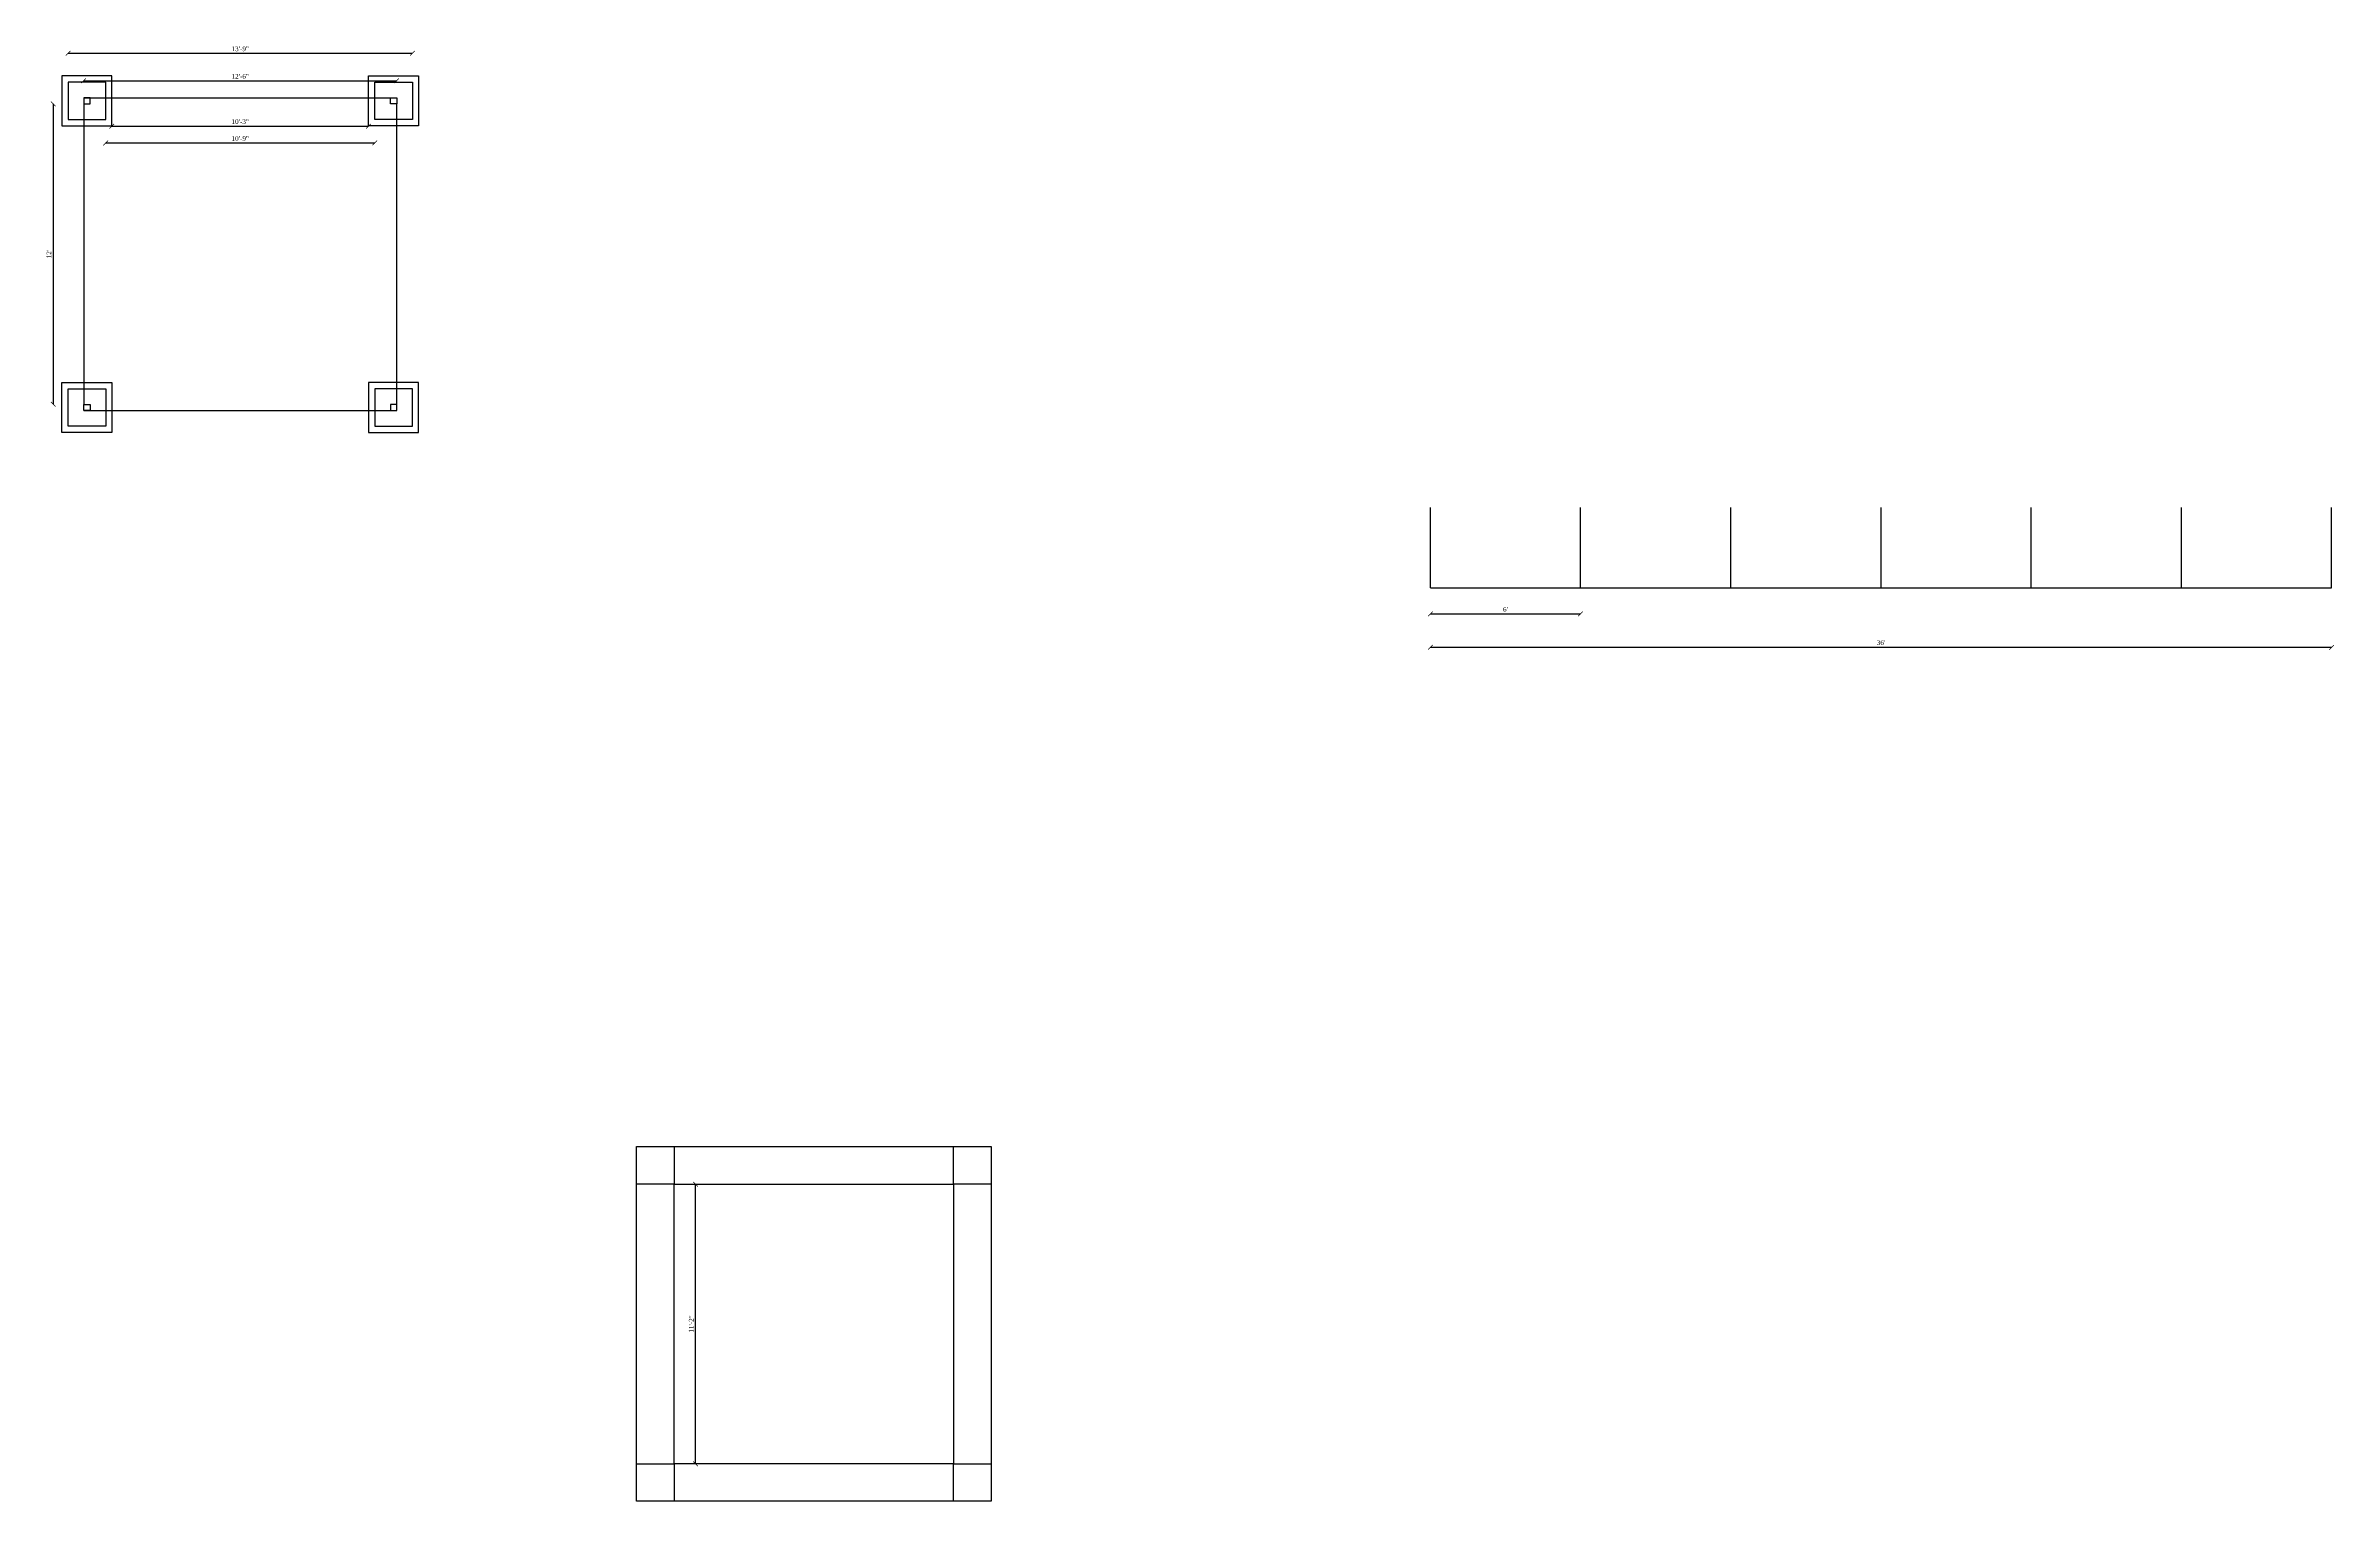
# Model space of a CAD drawing. Header units: inches. Extents: x 45643 to 70559, y -8725 to 1713.
# Drawn here: x 65735 to 66831, y -8279 to -7581 of the extents above; entities that cross this region are included whole.
import ezdxf

# ---------------------------------------------------------------- set-up
doc = ezdxf.new("R2010")
doc.units = ezdxf.units.IN
doc.header["$MEASUREMENT"] = 0
doc.layers.add('ELEVATION', color=6, linetype='Continuous', lineweight=30)
doc.styles.get("Standard").update_dxf_attribs({"font": 'times.ttf'})
doc.dimstyles.get("Standard").update_dxf_attribs({"dimtxt": 2.25, "dimasz": 2.25, "dimexe": 0.18, "dimexo": 0.0625, "dimgap": 1, "dimtad": 1, "dimdec": 1, "dimzin": 0, "dimdsep": 46, "dimlunit": 4, "dimtxsty": 'Standard', "dimblk": 'ARCHTICK', "dimcen": 0.09, "dimse1": 1, "dimse2": 1, "dimadec": 0, "dimazin": 0, "dimtfac": 1, "dimtdec": 1, "dimtofl": 0, "dimtmove": 0, "dimatfit": 3, "dimldrblk": 'ARCHTICK', "dimfxl": 1, "dimtolj": 1, "dimtzin": 0, "dimarcsym": 0})

# ---------------------------------------------------------------- blocks, each defined once
blk = doc.blocks.new('_ArchTick')
at = {"color": 0, "linetype": 'ByBlock', "const_width": 0.15}
blk.add_lwpolyline([(-0.5, -0.5), (0.5, 0.5)], dxfattribs=at)
blk = doc.blocks.new('*D1380')
at = {"layer": 'Defpoints', "color": 0, "transparency": 16777216}
for p in [(65902.7, -7598.1), (65752.7, -7606.2), (65902.7, -7606.2)]:
    blk.add_point(p, dxfattribs=at)
at = {"layer": 'ELEVATION', "color": 0, "lineweight": -2, "transparency": 16777216}
blk.add_line((65752.7, -7598.1), (65902.7, -7598.1), dxfattribs=at)
at = {"layer": 'ELEVATION', "color": 0, "lineweight": -2, "transparency": 16777216, "xscale": 2.25, "yscale": 2.25, "zscale": 2.25, "rotation": 180}
blk.add_blockref('_ArchTick', (65752.7, -7598.1), dxfattribs=at)
at = {"layer": 'ELEVATION', "color": 0, "lineweight": -2, "transparency": 16777216, "xscale": 2.25, "yscale": 2.25, "zscale": 2.25}
blk.add_blockref('_ArchTick', (65902.7, -7598.1), dxfattribs=at)
at = {"layer": 'ELEVATION', "color": 0, "transparency": 16777216, "insert": (65827.7, -7596), "char_height": 2.25, "attachment_point": 5}
blk.add_mtext('\\A1;12\'-6"', dxfattribs=at)
blk = doc.blocks.new('*D1381')
at = {"layer": 'Defpoints', "color": 0, "transparency": 16777216}
for p in [(65752.7, -7609.2), (65738.1, -7753.2), (65752.7, -7753.2)]:
    blk.add_point(p, dxfattribs=at)
at = {"layer": 'ELEVATION', "color": 0, "lineweight": -2, "transparency": 16777216}
blk.add_line((65738.1, -7609.2), (65738.1, -7753.2), dxfattribs=at)
at = {"layer": 'ELEVATION', "color": 0, "lineweight": -2, "transparency": 16777216, "xscale": 2.25, "yscale": 2.25, "zscale": 2.25}
for p, rotation in [((65738.1, -7609.2), 90), ((65738.1, -7753.2), 270)]:
    blk.add_blockref('_ArchTick', p, dxfattribs=dict(at, rotation=rotation))
at = {"layer": 'ELEVATION', "color": 0, "transparency": 16777216, "insert": (65736, -7681.2), "char_height": 2.25, "attachment_point": 5, "rotation": 90}
blk.add_mtext("\\A1;12'", dxfattribs=at)
blk = doc.blocks.new('*D1383')
at = {"layer": 'Defpoints', "color": 0, "transparency": 16777216}
for p in [(65766.2, -7606.2), (65889.2, -7606.2), (65889.2, -7619.9)]:
    blk.add_point(p, dxfattribs=at)
at = {"layer": 'ELEVATION', "color": 0, "lineweight": -2, "transparency": 16777216}
blk.add_line((65766.2, -7619.9), (65889.2, -7619.9), dxfattribs=at)
at = {"layer": 'ELEVATION', "color": 0, "lineweight": -2, "transparency": 16777216, "xscale": 2.25, "yscale": 2.25, "zscale": 2.25, "rotation": 180}
blk.add_blockref('_ArchTick', (65766.2, -7619.9), dxfattribs=at)
at = {"layer": 'ELEVATION', "color": 0, "lineweight": -2, "transparency": 16777216, "xscale": 2.25, "yscale": 2.25, "zscale": 2.25}
blk.add_blockref('_ArchTick', (65889.2, -7619.9), dxfattribs=at)
at = {"layer": 'ELEVATION', "color": 0, "transparency": 16777216, "insert": (65827.7, -7617.7), "char_height": 2.25, "attachment_point": 5}
blk.add_mtext('\\A1;10\'-3"', dxfattribs=at)
blk = doc.blocks.new('*D1384')
at = {"layer": 'Defpoints', "color": 0, "transparency": 16777216}
for p in [(65763.2, -7607.7), (65892.2, -7607.7), (65892.2, -7627.9)]:
    blk.add_point(p, dxfattribs=at)
at = {"layer": 'ELEVATION', "color": 0, "lineweight": -2, "transparency": 16777216}
blk.add_line((65763.2, -7627.9), (65892.2, -7627.9), dxfattribs=at)
at = {"layer": 'ELEVATION', "color": 0, "lineweight": -2, "transparency": 16777216, "xscale": 2.25, "yscale": 2.25, "zscale": 2.25, "rotation": 180}
blk.add_blockref('_ArchTick', (65763.2, -7627.9), dxfattribs=at)
at = {"layer": 'ELEVATION', "color": 0, "lineweight": -2, "transparency": 16777216, "xscale": 2.25, "yscale": 2.25, "zscale": 2.25}
blk.add_blockref('_ArchTick', (65892.2, -7627.9), dxfattribs=at)
at = {"layer": 'ELEVATION', "color": 0, "transparency": 16777216, "insert": (65827.7, -7625.8), "char_height": 2.25, "attachment_point": 5}
blk.add_mtext('\\A1;10\'-9"', dxfattribs=at)
blk = doc.blocks.new('*D1385')
at = {"layer": 'Defpoints', "color": 0, "transparency": 16777216}
for p in [(65910.2, -7584.9), (65745.2, -7616.7), (65910.2, -7616.7)]:
    blk.add_point(p, dxfattribs=at)
at = {"layer": 'ELEVATION', "color": 0, "lineweight": -2, "transparency": 16777216}
blk.add_line((65745.2, -7584.9), (65910.2, -7584.9), dxfattribs=at)
at = {"layer": 'ELEVATION', "color": 0, "lineweight": -2, "transparency": 16777216, "xscale": 2.25, "yscale": 2.25, "zscale": 2.25, "rotation": 180}
blk.add_blockref('_ArchTick', (65745.2, -7584.9), dxfattribs=at)
at = {"layer": 'ELEVATION', "color": 0, "lineweight": -2, "transparency": 16777216, "xscale": 2.25, "yscale": 2.25, "zscale": 2.25}
blk.add_blockref('_ArchTick', (65910.2, -7584.9), dxfattribs=at)
at = {"layer": 'ELEVATION', "color": 0, "transparency": 16777216, "insert": (65827.7, -7582.8), "char_height": 2.25, "attachment_point": 5}
blk.add_mtext('\\A1;13\'-9"', dxfattribs=at)
blk = doc.blocks.new('*D1386')
at = {"layer": 'Defpoints', "color": 0, "transparency": 16777216}
for p in [(66398.2, -7841.2), (66470.2, -7841.2), (66470.2, -7853.7)]:
    blk.add_point(p, dxfattribs=at)
at = {"layer": 'ELEVATION', "color": 0, "lineweight": -2, "transparency": 16777216}
blk.add_line((66398.2, -7853.7), (66470.2, -7853.7), dxfattribs=at)
at = {"layer": 'ELEVATION', "color": 0, "lineweight": -2, "transparency": 16777216, "xscale": 2.25, "yscale": 2.25, "zscale": 2.25, "rotation": 180}
blk.add_blockref('_ArchTick', (66398.2, -7853.7), dxfattribs=at)
at = {"layer": 'ELEVATION', "color": 0, "lineweight": -2, "transparency": 16777216, "xscale": 2.25, "yscale": 2.25, "zscale": 2.25}
blk.add_blockref('_ArchTick', (66470.2, -7853.7), dxfattribs=at)
at = {"layer": 'ELEVATION', "color": 0, "transparency": 16777216, "insert": (66434.2, -7851.5), "char_height": 2.25, "attachment_point": 5}
blk.add_mtext("\\A1;6'", dxfattribs=at)
blk = doc.blocks.new('*D1387')
at = {"layer": 'Defpoints', "color": 0, "transparency": 16777216}
for p in [(66398.2, -7841.2), (66830.2, -7841.2), (66830.2, -7869.7)]:
    blk.add_point(p, dxfattribs=at)
at = {"layer": 'ELEVATION', "color": 0, "lineweight": -2, "transparency": 16777216}
blk.add_line((66398.2, -7869.7), (66830.2, -7869.7), dxfattribs=at)
at = {"layer": 'ELEVATION', "color": 0, "lineweight": -2, "transparency": 16777216, "xscale": 2.25, "yscale": 2.25, "zscale": 2.25, "rotation": 180}
blk.add_blockref('_ArchTick', (66398.2, -7869.7), dxfattribs=at)
at = {"layer": 'ELEVATION', "color": 0, "lineweight": -2, "transparency": 16777216, "xscale": 2.25, "yscale": 2.25, "zscale": 2.25}
blk.add_blockref('_ArchTick', (66830.2, -7869.7), dxfattribs=at)
at = {"layer": 'ELEVATION', "color": 0, "transparency": 16777216, "insert": (66614.2, -7867.5), "char_height": 2.25, "attachment_point": 5}
blk.add_mtext("\\A1;36'", dxfattribs=at)
blk = doc.blocks.new('*D1389')
at = {"layer": 'Defpoints', "color": 0, "transparency": 16777216}
for p in [(66035.7, -8127.1), (66046, -8127.1), (66035.7, -8261.1)]:
    blk.add_point(p, dxfattribs=at)
at = {"layer": 'ELEVATION', "color": 0, "lineweight": -2, "transparency": 16777216}
blk.add_line((66046, -8261.1), (66046, -8127.1), dxfattribs=at)
at = {"layer": 'ELEVATION', "color": 0, "lineweight": -2, "transparency": 16777216, "xscale": 2.25, "yscale": 2.25, "zscale": 2.25}
for p, rotation in [((66046, -8127.1), 90), ((66046, -8261.1), 270)]:
    blk.add_blockref('_ArchTick', p, dxfattribs=dict(at, rotation=rotation))
at = {"layer": 'ELEVATION', "color": 0, "transparency": 16777216, "insert": (66043.9, -8194.1), "char_height": 2.25, "attachment_point": 5, "rotation": 90}
blk.add_mtext('\\A1;11\'-2"', dxfattribs=at)

msp = doc.modelspace()

# ---------------------------------------------------------------- linework, layer by layer
at = {"layer": 'ELEVATION'}
for p, q in [((65752.747, -7606.221), (65902.747, -7606.221)), ((65752.747, -7609.221), (65752.747, -7753.221)), ((65902.747, -7753.221), (65902.747, -7609.221)), ((65752.747, -7756.221), (65902.747, -7756.221)), ((66398.231, -7841.22), (66398.231, -7802.738)), ((66470.231, -7841.22), (66470.231, -7802.738)), ((66542.231, -7841.22), (66542.231, -7802.738)), ((66614.231, -7841.22), (66614.231, -7802.738)), ((66686.231, -7841.22), (66686.231, -7802.738)), ((66758.231, -7841.22), (66758.231, -7802.738)), ((66830.231, -7841.22), (66830.231, -7802.738)), ((66398.231, -7841.22), (66830.231, -7841.22))]:
    msp.add_line(p, q, dxfattribs=at)
for points in [[(65742.247, -7619.721), (65766.247, -7619.721), (65766.247, -7595.721), (65742.247, -7595.721)], [(65745.247, -7616.721), (65763.247, -7616.721), (65763.247, -7598.721), (65745.247, -7598.721)], [(65913.247, -7619.721), (65889.247, -7619.721), (65889.247, -7595.721), (65913.247, -7595.721)], [(65910.247, -7616.721), (65892.247, -7616.721), (65892.247, -7598.721), (65910.247, -7598.721)], [(65752.747, -7609.221), (65755.747, -7609.221), (65755.747, -7606.221), (65752.747, -7606.221)], [(65902.747, -7609.221), (65899.747, -7609.221), (65899.747, -7606.221), (65902.747, -7606.221)], [(65742.247, -7742.721), (65766.247, -7742.721), (65766.247, -7766.721), (65742.247, -7766.721)], [(65913.247, -7742.721), (65889.247, -7742.721), (65889.247, -7766.721), (65913.247, -7766.721)], [(65745.247, -7745.721), (65763.247, -7745.721), (65763.247, -7763.721), (65745.247, -7763.721)], [(65752.747, -7753.221), (65755.747, -7753.221), (65755.747, -7756.221), (65752.747, -7756.221)], [(65910.247, -7745.721), (65892.247, -7745.721), (65892.247, -7763.721), (65910.247, -7763.721)], [(65902.747, -7753.221), (65899.747, -7753.221), (65899.747, -7756.221), (65902.747, -7756.221)], [(66017.673, -8109.065), (66187.673, -8109.065), (66187.673, -8279.065), (66017.673, -8279.065)], [(66017.673, -8109.065), (66035.673, -8109.065), (66035.673, -8127.065), (66017.673, -8127.065)], [(66169.673, -8109.065), (66187.673, -8109.065), (66187.673, -8127.065), (66169.673, -8127.065)], [(66035.673, -8127.065), (66169.673, -8127.065), (66169.673, -8261.065), (66035.673, -8261.065)], [(66017.673, -8261.065), (66035.673, -8261.065), (66035.673, -8279.065), (66017.673, -8279.065)], [(66169.673, -8261.065), (66187.673, -8261.065), (66187.673, -8279.065), (66169.673, -8279.065)]]:
    msp.add_lwpolyline(points, close=True, dxfattribs=at)
for p in [(66470.231, -7841.22), (66542.231, -7841.22), (66614.231, -7841.22), (66686.231, -7841.22), (66758.231, -7841.22)]:
    msp.add_point(p, dxfattribs=at)

# ---------------------------------------------------------------- dimensions: what is measured, and where the dimension line sits
for base, p1, p2, picture, middle in [((65910.247, -7584.947), (65745.247, -7616.721), (65910.247, -7616.721), '*D1385', (65827.747, -7582.799)), ((65902.747, -7598.119), (65752.747, -7606.221), (65902.747, -7606.221), '*D1380', (65827.747, -7595.974)), ((65892.247, -7627.942), (65763.247, -7607.721), (65892.247, -7607.721), '*D1384', (65827.747, -7625.795)), ((65889.247, -7619.878), (65766.247, -7606.221), (65889.247, -7606.221), '*D1383', (65827.747, -7617.734)), ((66470.231, -7853.69), (66398.231, -7841.22), (66470.231, -7841.22), '*D1386', (66434.231, -7851.546)), ((66830.231, -7869.652), (66398.231, -7841.22), (66830.231, -7841.22), '*D1387', (66614.231, -7867.507))]:
    dim = msp.add_linear_dim(base=base, p1=p1, p2=p2, dimstyle='Standard', dxfattribs=at)
    dim.commit()
    dim.dimension.update_dxf_attribs({"geometry": picture, "text_midpoint": middle})
for base, p1, p2, picture, middle in [((65738.115, -7753.221), (65752.747, -7609.221), (65752.747, -7753.221), '*D1381', (65735.99, -7681.221)), ((66046.007, -8127.065), (66035.673, -8261.065), (66035.673, -8127.065), '*D1389', (66043.882, -8194.065))]:
    dim = msp.add_linear_dim(base=base, p1=p1, p2=p2, angle=90, dimstyle='Standard', dxfattribs=at)
    dim.commit()
    dim.dimension.update_dxf_attribs({"geometry": picture, "text_midpoint": middle})

doc.saveas('drawing.dxf')
